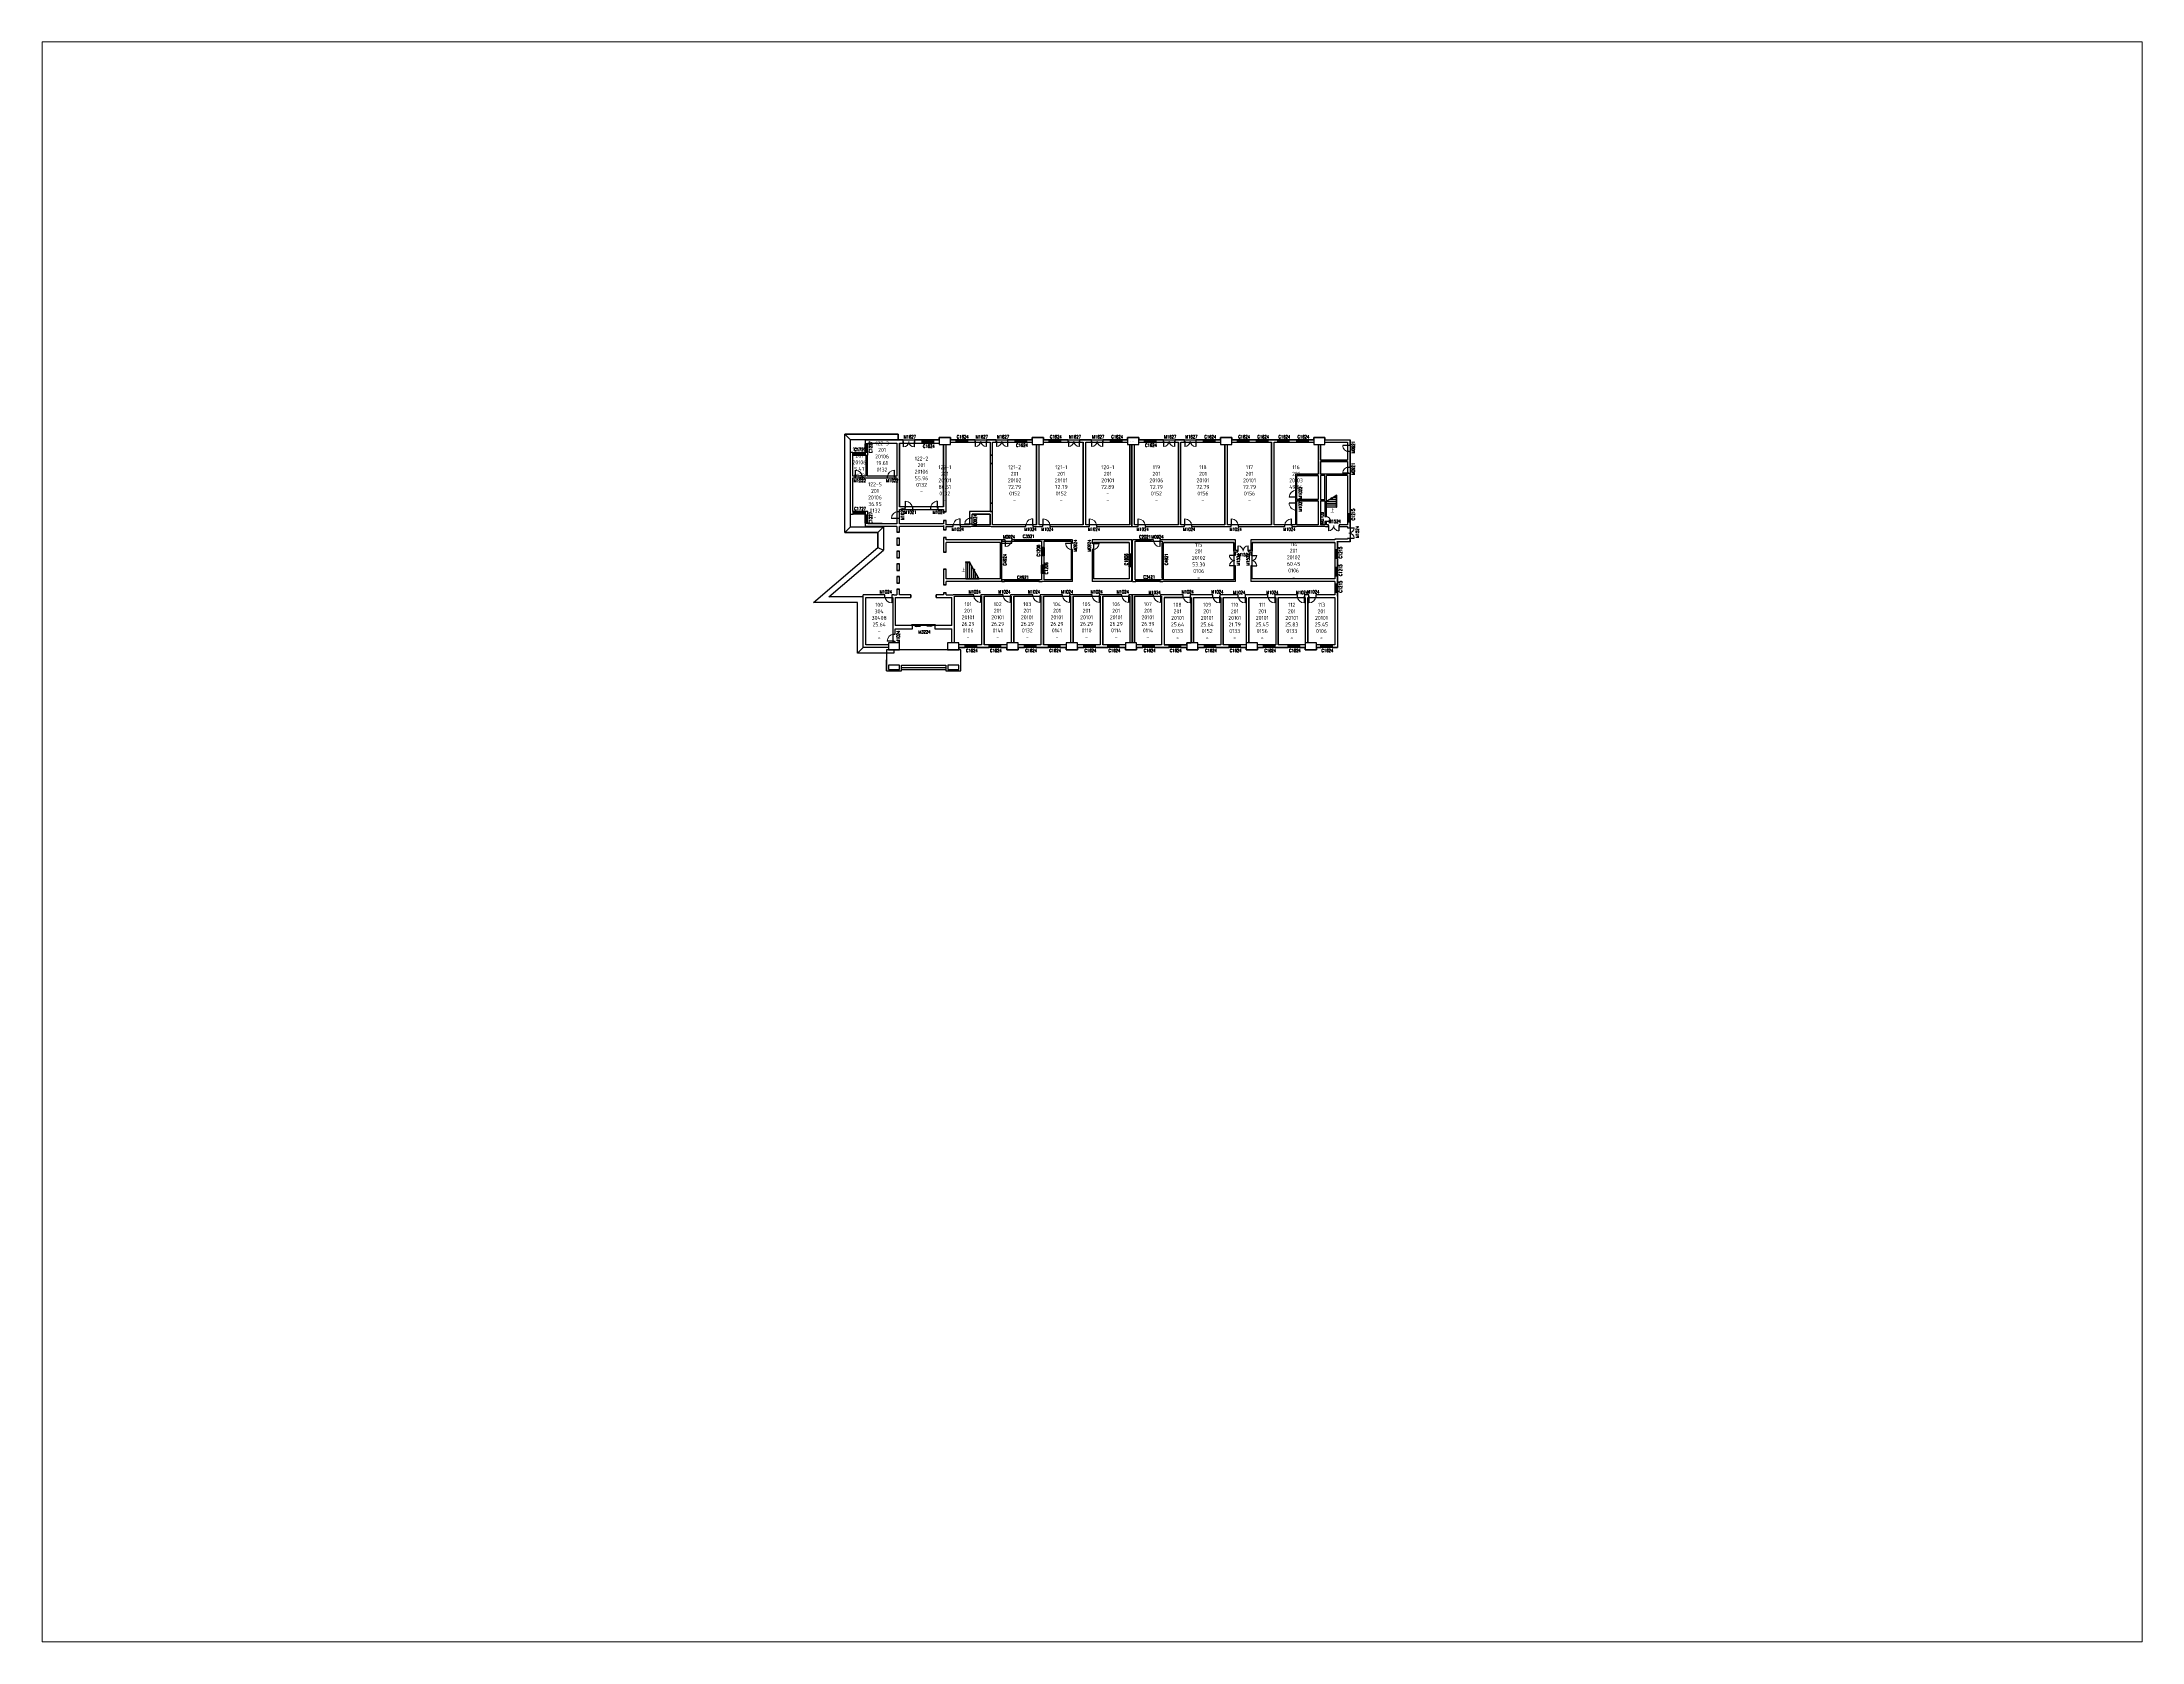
# Paper-space layout 'Layout1' of a CAD drawing. Extents: x 1.05 to 9.45, y 0.8 to 7.2.
# The model-space entities are those that its viewports show. They can reach past a viewport. Long polylines and large blocks are cut down to what shows.
import ezdxf

# ---------------------------------------------------------------- set-up
doc = ezdxf.new("R2010")
doc.units = 0
doc.header["$LTSCALE"] = 1000
doc.header["$MEASUREMENT"] = 0
doc.linetypes.add('DASH', pattern=[0.35, 0.25, -0.1])
for name, color, linetype in [('body', 30, 'Continuous'), ('GROS', 6, 'Continuous'), ('RM', 4, 'Continuous'), ('RM$', 5, 'Continuous'), ('RM$TXT', 5, 'Continuous')]:
    doc.layers.add(name, color=color, linetype=linetype)
doc.styles.add('_TCH_DIM', font='SIMPLEX', dxfattribs={"bigfont": 'GBCBIG'})
doc.styles.add('_TCH_WINDOW', font='SIMPLEX', dxfattribs={"bigfont": 'GBCBIG'})
doc.styles.get("Standard").update_dxf_attribs({"font": 'gbenor.shx', "bigfont": 'gbcbig.shx'})

# ---------------------------------------------------------------- blocks, each defined once
blk = doc.blocks.new('_FZHK')
blk.add_lwpolyline([(-0.5, -0.5), (0.5, -0.5), (0.5, 0.5), (-0.5, 0.5)], close=True)
blk = doc.blocks.new('$DorLib2D$00000003')
blk.add_line((0.47, 0), (0.47, 0.97))
at = {"lineweight": 13}
blk.add_arc((0.47, 0), 0.97, 90, 180, dxfattribs=at)
blk = doc.blocks.new('$TCHSYS$WIN2D')
for p, q in [((-0.5, 0.5), (0.5, 0.5)), ((-0.5, 0.5), (-0.5, -0.5)), ((0.5, 0.167), (-0.5, 0.167)), ((0.5, 0.5), (0.5, -0.5)), ((0.5, -0.167), (-0.5, -0.167)), ((-0.5, -0.5), (0.5, -0.5))]:
    blk.add_line(p, q)
blk = doc.blocks.new('$DorLib2D$00000130')
at = {"color": 0, "linetype": 'Continuous'}
for p, q in [((-0.533, 0.66), (-0.533, 0.513)), ((0, 0.66), (-0.533, 0.66)), ((0, 0.513), (-0.533, 0.513)), ((-0.385, 0.269), (-0.14, 0.269)), ((-0.385, 0.269), (-0.3, 0.214)), ((-0.3, 0.214), (-0.3, 0.269)), ((0, 0.513), (0, 0.66)), ((0.533, 0.66), (0, 0.66)), ((0.533, 0.513), (0, 0.513)), ((0.385, 0.269), (0.14, 0.269)), ((0.3, 0.214), (0.3, 0.269)), ((0.385, 0.269), (0.3, 0.214)), ((0.533, 0.66), (0.533, 0.513))]:
    blk.add_line(p, q, dxfattribs=at)
blk = doc.blocks.new('$DorLib2D$00000004')
for p, q in [((-0.485, 0), (-0.485, 0.485)), ((0.485, 0), (0.485, 0.485))]:
    blk.add_line(p, q)
at = {"lineweight": 13}
for centre, start, end in [((-0.485, 0), 0, 90), ((0.485, 0), 90, 180)]:
    blk.add_arc(centre, 0.485, start, end, dxfattribs=at)

msp = doc.modelspace()

# ---------------------------------------------------------------- linework, layer by layer
at = {"layer": 'body'}
for p, q in [((5615, 30010), (6415, 29210)), ((6415, 16840), (5615, 16040)), ((10315, 16040), (11115, 16840)), ((10315, 13940), (11115, 13571)), ((8215, -260), (7415, -1050)), ((11536, -3568), (11536, -1998)), ((13664, -2775), (19936, -2775)), ((13664, -3075), (19936, -3075)), ((13664, -3375), (19936, -3375))]:
    msp.add_line(p, q, dxfattribs=at)
at = {"layer": 'body', "color": 30}
for p, q in [((13200, 30010), (5615, 30010)), ((5615, 16040), (5615, 30010)), ((13200, 29210), (13200, 30010)), ((13200, 29210), (6415, 29210)), ((6415, 16840), (6415, 29210)), ((6786, 27410), (6415, 27410)), ((6415, 23925), (6415, 27410)), ((6785, 27040), (6786, 27040)), ((6785, 24025), (6785, 27040)), ((6786, 27040), (6786, 27410)), ((8515, 27410), (8487, 27410)), ((8487, 27410), (8487, 27040)), ((8487, 27040), (8515, 27040)), ((8515, 29210), (13200, 29210)), ((8515, 29210), (8515, 28616)), ((8515, 28616), (8885, 28616)), ((8885, 27415), (8515, 27415)), ((8515, 27415), (8515, 27410)), ((8885, 27410), (8515, 27410)), ((8515, 27410), (8515, 27040)), ((8515, 27040), (8885, 27040)), ((8600, 27040), (8600, 24025)), ((8800, 27040), (8800, 24025)), ((8885, 28710), (13015, 28710)), ((8885, 28616), (8885, 28710)), ((8885, 27410), (8885, 27415)), ((8885, 27040), (8885, 27410)), ((13015, 28710), (13015, 24025)), ((13900, 29210), (13200, 29210)), ((13385, 28710), (13900, 28710)), ((13385, 28710), (13385, 23925)), ((13900, 28710), (13900, 29210)), ((16600, 29210), (15500, 29210)), ((15500, 29210), (15500, 28710)), ((15500, 28710), (16600, 28710)), ((16600, 28710), (16600, 29210)), ((19000, 29210), (18200, 29210)), ((18200, 29210), (18200, 28710)), ((18200, 28710), (19000, 28710)), ((20600, 29525), (19000, 29525)), ((19000, 29525), (19000, 28525)), ((19000, 28525), (20600, 28525)), ((19615, 19710), (19615, 28525)), ((19985, 19525), (19985, 28525)), ((20600, 28525), (20600, 29525)), ((21400, 29210), (20600, 29210)), ((20600, 28840), (21400, 28840)), ((21400, 28840), (21400, 29210)), ((24100, 29210), (23000, 29210)), ((23000, 29210), (23000, 28840)), ((23000, 28840), (24100, 28840)), ((24100, 28840), (24100, 29210)), ((26400, 29210), (25700, 29210)), ((25700, 29210), (25700, 28840)), ((25700, 28840), (26215, 28840)), ((26215, 28840), (26215, 27025)), ((26215, 27025), (26585, 27025)), ((27100, 29210), (26400, 29210)), ((26585, 28840), (27100, 28840)), ((26585, 27025), (26585, 28840)), ((27100, 28840), (27100, 29210)), ((29800, 29210), (28700, 29210)), ((28700, 29210), (28700, 28840)), ((28700, 28840), (29800, 28840)), ((29800, 28840), (29800, 29210)), ((32200, 29210), (31400, 29210)), ((31400, 29210), (31400, 28840)), ((31400, 28840), (32200, 28840)), ((33800, 29525), (32200, 29525)), ((32200, 29525), (32200, 28525)), ((32200, 28525), (33800, 28525)), ((32815, 17125), (32815, 28525)), ((33185, 17125), (33185, 28525)), ((33800, 28525), (33800, 29525)), ((34600, 29210), (33800, 29210)), ((33800, 28840), (34600, 28840)), ((34600, 28840), (34600, 29210)), ((37300, 29210), (36200, 29210)), ((36200, 29210), (36200, 28840)), ((36200, 28840), (37300, 28840)), ((37300, 28840), (37300, 29210)), ((39600, 29210), (38900, 29210)), ((38900, 29210), (38900, 28840)), ((38900, 28840), (39415, 28840)), ((39415, 17125), (39415, 28840)), ((40600, 29210), (39600, 29210)), ((39785, 28840), (40600, 28840)), ((39785, 17125), (39785, 28840)), ((40600, 28840), (40600, 29210)), ((43300, 29210), (42200, 29210)), ((42200, 29210), (42200, 28840)), ((42200, 28840), (43300, 28840)), ((43300, 28840), (43300, 29210)), ((45700, 29210), (44900, 29210)), ((44900, 29210), (44900, 28840)), ((44900, 28840), (45700, 28840)), ((47300, 29525), (45700, 29525)), ((45700, 29525), (45700, 28525)), ((45700, 28525), (47300, 28525)), ((46015, 17125), (46015, 28525)), ((46200, 29025), (46200, 29025)), ((46315, 16925), (46315, 28525)), ((46350, 29025), (46350, 29025)), ((46385, 16925), (46385, 28525)), ((46500, 29025), (46500, 29025)), ((46685, 17125), (46685, 28525)), ((47300, 28525), (47300, 29525)), ((48100, 29210), (47300, 29210)), ((47300, 28840), (48100, 28840)), ((48100, 28840), (48100, 29210)), ((50800, 29210), (49700, 29210)), ((49700, 29210), (49700, 28840)), ((49700, 28840), (50800, 28840)), ((50800, 28840), (50800, 29210)), ((53100, 29210), (52400, 29210)), ((52400, 29210), (52400, 28840)), ((52400, 28840), (52915, 28840)), ((52915, 17125), (52915, 28840)), ((53800, 29210), (53100, 29210)), ((53285, 28840), (53800, 28840)), ((53285, 17125), (53285, 28840)), ((53800, 28840), (53800, 29210)), ((56500, 29210), (55400, 29210)), ((55400, 29210), (55400, 28840)), ((55400, 28840), (56500, 28840)), ((56500, 28840), (56500, 29210)), ((58900, 29210), (58100, 29210)), ((58100, 29210), (58100, 28840)), ((58100, 28840), (58900, 28840)), ((60500, 29525), (58900, 29525)), ((58900, 29525), (58900, 28525)), ((58900, 28525), (60500, 28525)), ((59515, 17125), (59515, 28525)), ((59885, 17125), (59885, 28525)), ((60500, 28525), (60500, 29525)), ((61300, 29210), (60500, 29210)), ((60500, 28840), (61300, 28840)), ((61300, 28840), (61300, 29210)), ((64000, 29210), (62900, 29210)), ((62900, 29210), (62900, 28840)), ((62900, 28840), (64000, 28840)), ((64000, 28840), (64000, 29210)), ((66300, 29210), (65600, 29210)), ((65600, 29210), (65600, 28840)), ((65600, 28840), (66115, 28840)), ((66115, 17125), (66115, 28840)), ((67000, 29210), (66300, 29210)), ((66485, 28840), (67000, 28840)), ((66485, 17125), (66485, 28840)), ((67000, 28840), (67000, 29210)), ((69700, 29210), (68600, 29210)), ((68600, 29210), (68600, 28840)), ((68600, 28840), (69700, 28840)), ((69700, 28840), (69700, 29210)), ((72100, 29210), (71300, 29210)), ((71300, 29210), (71300, 28840)), ((71300, 28840), (72100, 28840)), ((73700, 29525), (72100, 29525)), ((72100, 29525), (72100, 28525)), ((72100, 28525), (73700, 28525)), ((72715, 28525), (72715, 26225)), ((73085, 28525), (73085, 26325)), ((73700, 28525), (73700, 29525)), ((73700, 29210), (77285, 29210)), ((73700, 28840), (76915, 28840)), ((76915, 28840), (76915, 28425)), ((76915, 28425), (77285, 28425)), ((77285, 27525), (76915, 27525)), ((76915, 27525), (76915, 26325)), ((77285, 28425), (77285, 29210)), ((77285, 26225), (77285, 27525)), ((6415, 18640), (6415, 23925)), ((7100, 24025), (6785, 24025)), ((6785, 19010), (6785, 23825)), ((6785, 23825), (7100, 23825)), ((7100, 23825), (7100, 24025)), ((8600, 24025), (8100, 24025)), ((8100, 24025), (8100, 23825)), ((8100, 23825), (8700, 23825)), ((8700, 23825), (11700, 23825)), ((11700, 24025), (8800, 24025)), ((11700, 23825), (11700, 24025)), ((13015, 24025), (12700, 24025)), ((12700, 24025), (12700, 23825)), ((12700, 23825), (13015, 23825)), ((13015, 23825), (13015, 19525)), ((13385, 23925), (13385, 19710)), ((26585, 25825), (26215, 25825)), ((26215, 25825), (26215, 20210)), ((26585, 20210), (26585, 25825)), ((69500, 24325), (69500, 22025)), ((72715, 24325), (69500, 24325)), ((69700, 22025), (69700, 24125)), ((72715, 24125), (69700, 24125)), ((72715, 26225), (72715, 24325)), ((72715, 24125), (72715, 20725)), ((76915, 26325), (73085, 26325)), ((73085, 26125), (73085, 24325)), ((76915, 26125), (73085, 26125)), ((73800, 24325), (73085, 24325)), ((73085, 24125), (73085, 20725)), ((73700, 24125), (73085, 24125)), ((73700, 20725), (73700, 24125)), ((76915, 24325), (73800, 24325)), ((76915, 24125), (73900, 24125)), ((73900, 20625), (73900, 24125)), ((76915, 26125), (76915, 25325)), ((76915, 25325), (77285, 25325)), ((77285, 24425), (76915, 24425)), ((76915, 24425), (76915, 24325)), ((76915, 24125), (76915, 18725)), ((77285, 25325), (77285, 26225)), ((77285, 24225), (77285, 24425)), ((77285, 18725), (77285, 24225)), ((69500, 22025), (69700, 22025)), ((69700, 21025), (69500, 21025)), ((69500, 21025), (69500, 20625)), ((69700, 20725), (69700, 21025)), ((74572, 20865), (73900, 20477)), ((74745, 20815), (74539, 20987)), ((74539, 20987), (74572, 20865)), ((75400, 21343), (74711, 20945)), ((74711, 20945), (74745, 20815)), ((74884, 21045), (75340, 21045)), ((75340, 19665), (75340, 21308)), ((75400, 19695), (75400, 21343)), ((75400, 19665), (75400, 21343)), ((6415, 18640), (6795, 18640)), ((6795, 19010), (6785, 19010)), ((6795, 18640), (6795, 19010)), ((8885, 19010), (8495, 19010)), ((8495, 19010), (8495, 18640)), ((8495, 18640), (8515, 18640)), ((8515, 18640), (8515, 18558)), ((8515, 18558), (8885, 18558)), ((8885, 18558), (8885, 19010)), ((13015, 19525), (13015, 19025)), ((13015, 19025), (13385, 19025)), ((13385, 18025), (13015, 18025)), ((13015, 18025), (13015, 17295)), ((14200, 19710), (13385, 19710)), ((13385, 19340), (14200, 19340)), ((13385, 19025), (13385, 19340)), ((13385, 17295), (13385, 18025)), ((14200, 19340), (14200, 19710)), ((17800, 19710), (15200, 19710)), ((15200, 19710), (15200, 19340)), ((15200, 19340), (17800, 19340)), ((17800, 19340), (17800, 19710)), ((19615, 19710), (18800, 19710)), ((18800, 19710), (18800, 19340)), ((18800, 19340), (19615, 19340)), ((19615, 19340), (19615, 18975)), ((19615, 18975), (19985, 18975)), ((19985, 18975), (19985, 19525)), ((23315, 19010), (23315, 18125)), ((26215, 19010), (23315, 19010)), ((23315, 18125), (23685, 18125)), ((23685, 18125), (23685, 18640)), ((26215, 18640), (23685, 18640)), ((26215, 20210), (26585, 20210)), ((26585, 19010), (26215, 19010)), ((26215, 17125), (26215, 18640)), ((26585, 18825), (26585, 19010)), ((26585, 17125), (26585, 18825)), ((69500, 20625), (69500, 20225)), ((69500, 20225), (69700, 20225)), ((69700, 19225), (69500, 19225)), ((69500, 19225), (69500, 17125)), ((69700, 20725), (72715, 20725)), ((69700, 20225), (69700, 20525)), ((69700, 20525), (72715, 20525)), ((69700, 17125), (69700, 19225)), ((72715, 20525), (72715, 17125)), ((73085, 20725), (73700, 20725)), ((73085, 20525), (73085, 17125)), ((73085, 20525), (73700, 20525)), ((73700, 20525), (73700, 18325)), ((73700, 18325), (73900, 18325)), ((73900, 18325), (73900, 20625)), ((73900, 19695), (73900, 20477)), ((73900, 20235), (75340, 20235)), ((73900, 19965), (75340, 19965)), ((73900, 19695), (75340, 19695)), ((73949, 20505), (75340, 20505)), ((74416, 20775), (75340, 20775)), ((75340, 19665), (75400, 19665)), ((76915, 18725), (77285, 18725)), ((5615, 16040), (10315, 16040)), ((6415, 16840), (11115, 16840)), ((8885, 17358), (8515, 17358)), ((8515, 17358), (8515, 16925)), ((13015, 16925), (8515, 16925)), ((8885, 17295), (8885, 17358)), ((13015, 17295), (8885, 17295)), ((10315, 16040), (10315, 13940)), ((11115, 16840), (11115, 13571)), ((13015, 16925), (13015, 16080)), ((13015, 16080), (13385, 16080)), ((13015, 15230), (13015, 14280)), ((13385, 15230), (13015, 15230)), ((19615, 17295), (13385, 17295)), ((19615, 16925), (13385, 16925)), ((13385, 16080), (13385, 16925)), ((13385, 14280), (13385, 15230)), ((19985, 17775), (19615, 17775)), ((19615, 17775), (19615, 17295)), ((19615, 17025), (19615, 16925)), ((19615, 17025), (19615, 16425)), ((19615, 16425), (19985, 16425)), ((19985, 15325), (19615, 15325)), ((19615, 15325), (19615, 14840)), ((19985, 17110), (19985, 17775)), ((19985, 17125), (19985, 17110)), ((21000, 17125), (19985, 17125)), ((19985, 16925), (21000, 16925)), ((19985, 16425), (19985, 16925)), ((19985, 15025), (19985, 15325)), ((27900, 15025), (19985, 15025)), ((21000, 16925), (21000, 17125)), ((23315, 17125), (22000, 17125)), ((22000, 17125), (22000, 16925)), ((22000, 16925), (23500, 16925)), ((23685, 17225), (23315, 17225)), ((23315, 17225), (23315, 17125)), ((26400, 16925), (23500, 16925)), ((23685, 17125), (23685, 17225)), ((26215, 17125), (23685, 17125)), ((26400, 16925), (31300, 16925)), ((31300, 17125), (26585, 17125)), ((27900, 14525), (27900, 15025)), ((28350, 15025), (27900, 15025)), ((27900, 15025), (27900, 14825)), ((28350, 14825), (28350, 15025)), ((29750, 15025), (29250, 15025)), ((29250, 15025), (29250, 14825)), ((29750, 14825), (29750, 15025)), ((31300, 16925), (31300, 17125)), ((32815, 17125), (32300, 17125)), ((32300, 17125), (32300, 16925)), ((32300, 16925), (33000, 16925)), ((33000, 16925), (33700, 16925)), ((33700, 17125), (33185, 17125)), ((33600, 15025), (33250, 15025)), ((33250, 15025), (33250, 14825)), ((37900, 15025), (33600, 15025)), ((33700, 16925), (33700, 17125)), ((39415, 17125), (34700, 17125)), ((34700, 17125), (34700, 16925)), ((34700, 16925), (39600, 16925)), ((37900, 14525), (37900, 15025)), ((39600, 16925), (40300, 16925)), ((40300, 17125), (39785, 17125)), ((40300, 16925), (40300, 17125)), ((40700, 15025), (40700, 14525)), ((46300, 15025), (40700, 15025)), ((46015, 17125), (41300, 17125)), ((41300, 17125), (41300, 16925)), ((41300, 16925), (46385, 16925)), ((46300, 12975), (46300, 15025)), ((46315, 16925), (47200, 16925)), ((46400, 9125), (46400, 15025)), ((47000, 15025), (46400, 15025)), ((47200, 17125), (46685, 17125)), ((47000, 14825), (47000, 15025)), ((47200, 16925), (47200, 17125)), ((52915, 17125), (48200, 17125)), ((48200, 17125), (48200, 16925)), ((48200, 16925), (53100, 16925)), ((49400, 15025), (49000, 15025)), ((49000, 15025), (49000, 14825)), ((49400, 14825), (49400, 15025)), ((50700, 15025), (50300, 15025)), ((50300, 15025), (50300, 14825)), ((61000, 15025), (50700, 15025)), ((53100, 16925), (53800, 16925)), ((53800, 17125), (53285, 17125)), ((53800, 16925), (53800, 17125)), ((59515, 17125), (54800, 17125)), ((54800, 17125), (54800, 16925)), ((54800, 16925), (59700, 16925)), ((59700, 16925), (60400, 16925)), ((60400, 17125), (59885, 17125)), ((60400, 16925), (60400, 17125)), ((61000, 13525), (61000, 15025)), ((66115, 17125), (61400, 17125)), ((61400, 17125), (61400, 16925)), ((61400, 16925), (66300, 16925)), ((75115, 15025), (63200, 15025)), ((63200, 15025), (63200, 13525)), ((66300, 16925), (68000, 16925)), ((68000, 17125), (66485, 17125)), ((68000, 16925), (68000, 17125)), ((69500, 17125), (69000, 17125)), ((69000, 17125), (69000, 16925)), ((69000, 16925), (69600, 16925)), ((72900, 16925), (69600, 16925)), ((72715, 17125), (69700, 17125)), ((73800, 16925), (72900, 16925)), ((73700, 17125), (73085, 17125)), ((73900, 17625), (73700, 17625)), ((73700, 17625), (73700, 17125)), ((73800, 16925), (74200, 16925)), ((73900, 17125), (73900, 17625)), ((74200, 17125), (73900, 17125)), ((74200, 16925), (74200, 17125)), ((76915, 15110), (75115, 15110)), ((75115, 15110), (75115, 15025)), ((76915, 17125), (75700, 17125)), ((75700, 17125), (75700, 16925)), ((75700, 16925), (76915, 16925)), ((77285, 17525), (76915, 17525)), ((76915, 17525), (76915, 17125)), ((76915, 16925), (76915, 16725)), ((76915, 16725), (77285, 16725)), ((77285, 15225), (76915, 15225)), ((76915, 15225), (76915, 15110)), ((77285, 17025), (77285, 17525)), ((77285, 16725), (77285, 17025)), ((77285, 14740), (77285, 15225)), ((1178, 6140), (10315, 13940)), ((3347, 6940), (11115, 13571)), ((13015, 14280), (13385, 14280)), ((13015, 13430), (13015, 12480)), ((13385, 13430), (13015, 13430)), ((13015, 12480), (13385, 12480)), ((13385, 12480), (13385, 13430)), ((19615, 14840), (19615, 13275)), ((19615, 13275), (19985, 13275)), ((19985, 13275), (19985, 14655)), ((27700, 14655), (19985, 14655)), ((27700, 14655), (27700, 14525)), ((27700, 14525), (27900, 14525)), ((27900, 14825), (28350, 14825)), ((27900, 14525), (27900, 14825)), ((27900, 14825), (29300, 14825)), ((27900, 14525), (29300, 14525)), ((29250, 14825), (29750, 14825)), ((29300, 14525), (29300, 14825)), ((33250, 14825), (33500, 14825)), ((33500, 14825), (33500, 13925)), ((33500, 13925), (33870, 13925)), ((33870, 12725), (33500, 12725)), ((33500, 12725), (33500, 11425)), ((33870, 13925), (33870, 14825)), ((37700, 14825), (33870, 14825)), ((33870, 11425), (33870, 12725)), ((37700, 14825), (37700, 14525)), ((37700, 14525), (37900, 14525)), ((37900, 13625), (37700, 13625)), ((37700, 13625), (37700, 9325)), ((37900, 9125), (37900, 13625)), ((40700, 14525), (40900, 14525)), ((40900, 13625), (40700, 13625)), ((40700, 13625), (40700, 9125)), ((40900, 14525), (40900, 14655)), ((45930, 14655), (40900, 14655)), ((40900, 9495), (40900, 13625)), ((45930, 14655), (45930, 12975)), ((45930, 12975), (46300, 12975)), ((46770, 9325), (46770, 14825)), ((46770, 14825), (47000, 14825)), ((49000, 14825), (49400, 14825)), ((50300, 14825), (50600, 14825)), ((50600, 14825), (50600, 14525)), ((50600, 14525), (50800, 14525)), ((50800, 14525), (50800, 14655)), ((60800, 14655), (50800, 14655)), ((60800, 13425), (60800, 14655)), ((60800, 13425), (60800, 12825)), ((60800, 12825), (61000, 12825)), ((61350, 13525), (61000, 13525)), ((61000, 13325), (61350, 13325)), ((61000, 12825), (61000, 13325)), ((61350, 13325), (61350, 13525)), ((63200, 13525), (62850, 13525)), ((62850, 13525), (62850, 13325)), ((62850, 13325), (63200, 13325)), ((63200, 13325), (63200, 12825)), ((63200, 12825), (63400, 12825)), ((75115, 14655), (63400, 14655)), ((63400, 14655), (63400, 13425)), ((63400, 12825), (63400, 13425)), ((75115, 14655), (75115, 13625)), ((75115, 13625), (75485, 13625)), ((75115, 12425), (75115, 11125)), ((75485, 12425), (75115, 12425)), ((75485, 14740), (75485, 14840)), ((75485, 13625), (75485, 14840)), ((77285, 14740), (75485, 14740)), ((75485, 11125), (75485, 12425)), ((13015, 11630), (13015, 10680)), ((13385, 11630), (13015, 11630)), ((13015, 10680), (13385, 10680)), ((13015, 9830), (13015, 8880)), ((13385, 9830), (13015, 9830)), ((13385, 10680), (13385, 11630)), ((13385, 8880), (13385, 9830)), ((19985, 10875), (19615, 10875)), ((19615, 10875), (19615, 9325)), ((19615, 9325), (19615, 8625)), ((19985, 9495), (19985, 10875)), ((27700, 9495), (19985, 9495)), ((19985, 8625), (19985, 9125)), ((27900, 9125), (19985, 9125)), ((22740, 11875), (23298, 11875)), ((22740, 11875), (22740, 11815)), ((22740, 11815), (23333, 11815)), ((22770, 11875), (23298, 11875)), ((22770, 11815), (22770, 9495)), ((22770, 9495), (24672, 9495)), ((23040, 11815), (23040, 9495)), ((23940, 10763), (23298, 11875)), ((23310, 11815), (23310, 9495)), ((23580, 11386), (23580, 9495)), ((23850, 10919), (23850, 9495)), ((23890, 10590), (24062, 10796)), ((24020, 10624), (23890, 10590)), ((24062, 10796), (23940, 10763)), ((24672, 9495), (24020, 10624)), ((24120, 10451), (24120, 9495)), ((24390, 9984), (24390, 9495)), ((24660, 9516), (24660, 9495)), ((27900, 9625), (27700, 9625)), ((27700, 9625), (27700, 9495)), ((27900, 9125), (27900, 9625)), ((28250, 9325), (27900, 9325)), ((27900, 9325), (27900, 9125)), ((27900, 9125), (28250, 9125)), ((28250, 9125), (28250, 9325)), ((33500, 9325), (33150, 9325)), ((33150, 9325), (33150, 9125)), ((33150, 9125), (33600, 9125)), ((33500, 11425), (33870, 11425)), ((33870, 10225), (33500, 10225)), ((33500, 10225), (33500, 9325)), ((37900, 9125), (33600, 9125)), ((33870, 9325), (33870, 10225)), ((37700, 9325), (33870, 9325)), ((46300, 9125), (40700, 9125)), ((45930, 9495), (40900, 9495)), ((46300, 11175), (45930, 11175)), ((45930, 11175), (45930, 9495)), ((46300, 9125), (46300, 11175)), ((46400, 9125), (46900, 9125)), ((46900, 9325), (46770, 9325)), ((46900, 9125), (46900, 9325)), ((50600, 9325), (50300, 9325)), ((50300, 9325), (50300, 9125)), ((50300, 9125), (50700, 9125)), ((50800, 9625), (50600, 9625)), ((50600, 9625), (50600, 9325)), ((61000, 9125), (50700, 9125)), ((50800, 9325), (50800, 9625)), ((60800, 9325), (50800, 9325)), ((61000, 11325), (60800, 11325)), ((60800, 11325), (60800, 9325)), ((61000, 9125), (61000, 11325)), ((63400, 11325), (63200, 11325)), ((63200, 11325), (63200, 9125)), ((75115, 9125), (63200, 9125)), ((63400, 9495), (63400, 11325)), ((75115, 9495), (63400, 9495)), ((75115, 11125), (75485, 11125)), ((75485, 9925), (75115, 9925)), ((75115, 9925), (75115, 9495)), ((75115, 9125), (75115, 8775)), ((75485, 9310), (75485, 9925)), ((75485, 8775), (75485, 9310)), ((7415, 6140), (1178, 6140)), ((8215, 6940), (3347, 6940)), ((7415, -1050), (7415, 6140)), ((8215, -260), (8215, 7225)), ((11300, 7225), (8215, 7225)), ((8215, -260), (8215, 6940)), ((8585, 110), (8585, 6855)), ((8585, 6855), (11300, 6855)), ((11300, 6855), (11300, 7225)), ((12600, 7225), (12300, 7225)), ((12300, 7225), (12300, 6855)), ((12300, 6855), (12415, 6855)), ((12415, 6855), (12415, 2625)), ((12600, 7225), (13015, 7225)), ((12785, 6855), (12785, 2875)), ((12785, 6855), (13200, 6855)), ((13015, 8880), (13385, 8880)), ((13385, 8030), (13015, 8030)), ((13015, 8030), (13015, 7225)), ((13200, 6855), (15000, 6855)), ((13385, 7225), (13385, 8030)), ((15000, 7225), (13385, 7225)), ((15000, 6855), (15000, 7225)), ((19615, 7225), (18600, 7225)), ((18600, 7225), (18600, 6855)), ((18600, 6855), (19800, 6855)), ((19615, 8625), (19985, 8625)), ((19985, 7525), (19615, 7525)), ((19615, 7525), (19615, 7225)), ((19800, 6855), (20815, 6855)), ((19985, 7225), (19985, 7525)), ((19985, 7225), (21000, 7225)), ((20815, 2875), (20815, 6855)), ((23900, 7225), (21000, 7225)), ((21185, 7025), (23900, 7025)), ((21185, 2625), (21185, 7025)), ((23900, 7025), (23900, 7225)), ((25200, 7225), (24900, 7225)), ((24900, 7225), (24900, 7025)), ((24900, 7025), (25015, 7025)), ((25015, 7025), (25015, 110)), ((28100, 7225), (25200, 7225)), ((25385, 7025), (28100, 7025)), ((25385, 7025), (25385, 110)), ((28100, 7025), (28100, 7225)), ((29400, 7225), (29100, 7225)), ((29100, 7225), (29100, 7025)), ((29100, 7025), (29215, 7025)), ((29215, 7025), (29215, 425)), ((32300, 7225), (29400, 7225)), ((29585, 7025), (32300, 7025)), ((29585, 7025), (29585, 425)), ((32300, 7025), (32300, 7225)), ((33600, 7225), (33300, 7225)), ((33300, 7225), (33300, 7025)), ((33300, 7025), (33415, 7025)), ((33415, 7025), (33415, 110)), ((36500, 7225), (33600, 7225)), ((33785, 7025), (36500, 7025)), ((33785, 7025), (33785, 110)), ((36500, 7025), (36500, 7225)), ((37800, 7225), (37500, 7225)), ((37500, 7225), (37500, 7025)), ((37500, 7025), (37615, 7025)), ((37615, 7025), (37615, 425)), ((40700, 7225), (37800, 7225)), ((37985, 7025), (40700, 7025)), ((37985, 7025), (37985, 425)), ((40700, 7025), (40700, 7225)), ((42000, 7225), (41700, 7225)), ((41700, 7225), (41700, 7025)), ((41700, 7025), (41815, 7025)), ((41815, 7025), (41815, 110)), ((44900, 7225), (42000, 7225)), ((42185, 7025), (44900, 7025)), ((42185, 7025), (42185, 110)), ((44900, 7025), (44900, 7225)), ((46385, 7225), (45900, 7225)), ((45900, 7225), (45900, 7025)), ((45900, 7025), (46015, 7025)), ((46015, 7025), (46015, 425)), ((49400, 7225), (46315, 7225)), ((46315, 7225), (46315, 425)), ((46385, 7225), (46385, 425)), ((46685, 7025), (49400, 7025)), ((46685, 7025), (46685, 425)), ((49400, 7025), (49400, 7225)), ((50885, 7225), (50400, 7225)), ((50400, 7225), (50400, 7025)), ((50400, 7025), (50515, 7025)), ((50515, 7025), (50515, 7040)), ((50515, 7040), (50515, 110)), ((53600, 7225), (50885, 7225)), ((50885, 7225), (50885, 7225)), ((50885, 6855), (53600, 6855)), ((50885, 6855), (50885, 110)), ((53600, 6855), (53600, 7225)), ((54900, 7225), (54600, 7225)), ((54600, 7225), (54600, 6855)), ((54600, 6855), (54715, 6855)), ((54715, 6855), (54715, 425)), ((57800, 7225), (54900, 7225)), ((55085, 6855), (57800, 6855)), ((55085, 6855), (55085, 425)), ((57800, 6855), (57800, 7225)), ((59100, 7225), (58800, 7225)), ((58800, 7225), (58800, 6855)), ((58800, 6855), (58915, 6855)), ((58915, 6855), (58915, 110)), ((61400, 7225), (59100, 7225)), ((59285, 6855), (61400, 6855)), ((59285, 6855), (59285, 110)), ((61400, 6855), (61400, 7225)), ((62700, 7225), (62400, 7225)), ((62400, 7225), (62400, 6855)), ((62400, 6855), (62515, 6855)), ((62515, 6855), (62515, 425)), ((65600, 7225), (62700, 7225)), ((62885, 6855), (65600, 6855)), ((62885, 6855), (62885, 425)), ((65600, 6855), (65600, 7225)), ((66900, 7225), (66600, 7225)), ((66600, 7225), (66600, 6855)), ((66600, 6855), (66715, 6855)), ((66715, 6855), (66715, 110)), ((69800, 7225), (66900, 7225)), ((67085, 6855), (69800, 6855)), ((67085, 6855), (67085, 110)), ((69800, 6855), (69800, 7225)), ((71100, 7225), (70800, 7225)), ((70800, 7225), (70800, 6855)), ((70800, 6855), (70915, 6855)), ((70915, 6855), (70915, 425)), ((71400, 7225), (71100, 7225)), ((71285, 6855), (71400, 6855)), ((71285, 6855), (71285, 425)), ((71400, 6855), (71400, 7225)), ((75115, 7225), (72400, 7225)), ((72400, 7225), (72400, 6855)), ((72400, 6855), (75115, 6855)), ((75115, 8775), (75485, 8775)), ((75485, 7575), (75115, 7575)), ((75115, 7575), (75115, 7225)), ((75115, 6855), (75115, 110)), ((75485, 7040), (75485, 7575)), ((75485, 7040), (75485, -260)), ((11800, 110), (8585, 110)), ((13400, 425), (11800, 425)), ((11800, 425), (11800, -575)), ((12415, 2625), (12415, 1625)), ((12415, 1625), (12785, 1625)), ((12785, 625), (12415, 625)), ((12415, 625), (12415, 425)), ((15200, 2875), (12785, 2875)), ((12785, 1625), (12785, 2375)), ((12785, 2375), (15200, 2375)), ((12785, 425), (12785, 625)), ((13400, -575), (13400, 425)), ((15200, 2375), (15200, 2875)), ((20815, 2875), (18400, 2875)), ((18400, 2875), (18400, 2375)), ((18400, 2375), (20815, 2375)), ((21800, 425), (20200, 425)), ((20200, 425), (20200, -575)), ((20815, 425), (20815, 2375)), ((21185, 425), (21185, 2625)), ((21800, -575), (21800, 425)), ((22700, 110), (21800, 110)), ((22700, -260), (22700, 110)), ((25015, 110), (24300, 110)), ((24300, 110), (24300, -260)), ((26100, 110), (25385, 110)), ((26100, -260), (26100, 110)), ((28600, 110), (27700, 110)), ((27700, 110), (27700, -260)), ((30200, 425), (28600, 425)), ((28600, 425), (28600, -575)), ((30200, -575), (30200, 425)), ((31100, 110), (30200, 110)), ((31100, -260), (31100, 110)), ((33415, 110), (32700, 110)), ((32700, 110), (32700, -260)), ((34500, 110), (33785, 110)), ((34500, -260), (34500, 110)), ((37000, 110), (36100, 110)), ((36100, 110), (36100, -260)), ((38600, 425), (37000, 425)), ((37000, 425), (37000, -575)), ((38600, -575), (38600, 425)), ((39500, 110), (38600, 110)), ((39500, -260), (39500, 110)), ((41815, 110), (41100, 110)), ((41100, 110), (41100, -260)), ((42900, 110), (42185, 110)), ((42900, -260), (42900, 110)), ((45400, 110), (44500, 110)), ((44500, 110), (44500, -260)), ((47000, 425), (45400, 425)), ((45400, 425), (45400, -575)), ((47000, -575), (47000, 425)), ((47900, 110), (47000, 110)), ((47900, -260), (47900, 110)), ((50515, 110), (49500, 110)), ((49500, 110), (49500, -260)), ((51600, 110), (50885, 110)), ((51600, -260), (51600, 110)), ((54100, 110), (53200, 110)), ((53200, 110), (53200, -260)), ((55700, 425), (54100, 425)), ((54100, 425), (54100, -575)), ((55700, -575), (55700, 425)), ((56600, 110), (55700, 110)), ((56600, -260), (56600, 110)), ((58915, 110), (58200, 110)), ((58200, 110), (58200, -260)), ((60100, 110), (59285, 110)), ((60100, -260), (60100, 110)), ((62515, 110), (61700, 110)), ((61700, 110), (61700, -260)), ((64115, 425), (62515, 425)), ((62515, 425), (62515, -575)), ((64115, -575), (64115, 425)), ((65000, 110), (64115, 110)), ((65000, -260), (65000, 110)), ((66715, 110), (66600, 110)), ((66600, 110), (66600, -260)), ((68500, 110), (67085, 110)), ((68500, -260), (68500, 110)), ((70915, 110), (70100, 110)), ((70100, 110), (70100, -260)), ((72515, 425), (70915, 425)), ((70915, 425), (70915, -575)), ((72515, -575), (72515, 425)), ((73100, 110), (72515, 110)), ((73100, -260), (73100, 110)), ((75115, 110), (74700, 110)), ((74700, 110), (74700, -260)), ((12600, -1050), (7415, -1050)), ((11800, -260), (8215, -260)), ((11800, -260), (8215, -260)), ((11800, -575), (13400, -575)), ((20200, -575), (21800, -575)), ((21800, -260), (22700, -260)), ((24300, -260), (25200, -260)), ((25200, -260), (26100, -260)), ((27700, -260), (28600, -260)), ((28600, -575), (30200, -575)), ((30200, -260), (31100, -260)), ((32700, -260), (33600, -260)), ((33600, -260), (34500, -260)), ((36100, -260), (37000, -260)), ((37000, -575), (38600, -575)), ((38600, -260), (39500, -260)), ((41100, -260), (42000, -260)), ((42000, -260), (42900, -260)), ((44500, -260), (45400, -260)), ((45400, -575), (47000, -575)), ((47000, -260), (47900, -260)), ((49500, -260), (50700, -260)), ((50700, -260), (51600, -260)), ((53200, -260), (54100, -260)), ((54100, -575), (55700, -575)), ((55700, -260), (56600, -260)), ((58200, -260), (59100, -260)), ((59100, -260), (60100, -260)), ((61700, -260), (62515, -260)), ((62515, -575), (64115, -575)), ((64115, -260), (65000, -260)), ((66600, -260), (66900, -260)), ((66900, -260), (68500, -260)), ((70100, -260), (70915, -260)), ((70915, -575), (72515, -575)), ((72515, -260), (73100, -260)), ((74700, -260), (75485, -260))]:
    msp.add_line(p, q, dxfattribs=at)
at = {"layer": 'body', "linetype": 'DASH'}
for p, q in [((26585, 27025), (26215, 27025)), ((26215, 25825), (26585, 25825)), ((26585, 20210), (26215, 20210)), ((26215, 19010), (26585, 19010))]:
    msp.add_line(p, q, dxfattribs=at)
at = {"layer": 'body', "color": 30, "linetype": 'DASH'}
for p, q in [((19985, 18975), (19615, 18975)), ((13385, 16080), (13015, 16080)), ((13015, 15230), (13385, 15230)), ((19615, 17775), (19985, 17775)), ((19985, 16425), (19615, 16425)), ((19615, 15325), (19985, 15325)), ((13385, 14280), (13015, 14280)), ((13015, 13430), (13385, 13430)), ((13385, 12480), (13015, 12480)), ((19985, 13275), (19615, 13275)), ((13015, 11630), (13385, 11630)), ((13385, 10680), (13015, 10680)), ((13015, 9830), (13385, 9830)), ((19615, 10875), (19985, 10875)), ((13385, 8880), (13015, 8880)), ((13015, 8030), (13385, 8030)), ((15000, 7225), (15000, 6855)), ((18600, 6855), (18600, 7225)), ((19985, 8625), (19615, 8625)), ((19615, 7525), (19985, 7525))]:
    msp.add_line(p, q, dxfattribs=at)
at = {"layer": 'body', "color": 30}
for points in [[(74650, 19560, 0, 0, 0), (74650, 20325, 120, 0, 0), (74650, 20775, 0, 0, 0)], [(22635, 10685, 0, 0, 0), (23400, 10685, 120, 0, 0), (23850, 10685, 0, 0, 0)]]:
    msp.add_lwpolyline(points, format="xyseb", dxfattribs=at)
at = {"layer": 'body'}
msp.add_lwpolyline([(11536, -575), (11536, -3568), (13664, -3568), (13664, -2775), (19936, -2775), (19936, -3568), (22064, -3568), (22064, -575)], close=True, dxfattribs=at)
at = {"layer": 'GROS'}
msp.add_lwpolyline([(5615, 30010), (13200, 30010), (13200, 29210), (19000, 29210), (19000, 29525), (20600, 29525), (20600, 29210), (32200, 29210), (32200, 29525), (33800, 29525), (33800, 29210), (45700, 29210), (45700, 29525), (47300, 29525), (47300, 29210), (58900, 29210), (58900, 29525), (60500, 29525), (60500, 29210), (72100, 29210), (72100, 29525), (73700, 29525), (73700, 29210), (77285, 29210), (77285, 14740), (75485, 14740), (75485, -260), (72783, -260), (72515, -260), (72515, -575), (70915, -575), (70915, -260), (64115, -260), (64115, -575), (62515, -575), (62515, -260), (55700, -260), (55700, -575), (54100, -575), (54100, -260), (47000, -260), (47000, -575), (45400, -575), (45400, -260), (38600, -260), (38600, -575), (37000, -575), (37000, -260), (30200, -260), (30200, -575), (28600, -575), (28600, -260), (21800, -260), (21800, -575), (12600, -575), (12600, -1050), (7415, -1050), (7415, 6140), (1178, 6140), (10315, 13940), (10315, 16040), (5615, 16040), (5615, 30010)], dxfattribs=at)
at = {"layer": 'RM'}
for points in [[(73085, 28525), (73700, 28525), (73700, 28840), (76915, 28840), (76915, 26325), (73085, 26325)], [(69700, 24125), (72715, 24125), (72715, 20725), (69700, 20725)], [(73085, 24325), (73085, 26125), (76915, 26125), (76915, 24325)], [(69700, 20525), (72715, 20525), (72715, 17125), (69700, 17125)], [(27900, 14825), (33500, 14825), (33500, 9325), (27900, 9325)], [(33870, 14825), (37700, 14825), (37700, 9325), (33870, 9325)], [(40915, 14655), (45930, 14655), (45930, 9495), (40915, 9495)], [(46770, 14825), (50600, 14825), (50600, 9325), (46770, 9325)]]:
    msp.add_lwpolyline(points, close=True, dxfattribs=at)
msp.add_lwpolyline([(23685, 18640), (26215, 18640), (26215, 17125), (23685, 17125), (23685, 18640)], dxfattribs=at)
at = {"layer": 'RM$'}
for points in [[(6785, 27040), (8600, 27040), (8600, 24025), (6785, 24025)], [(13385, 28710), (19000, 28710), (19000, 28525), (19615, 28525), (19615, 19710), (13385, 19710)], [(59885, 28525), (60500, 28525), (60500, 28840), (66115, 28840), (66115, 17125), (59885, 17125)], [(66485, 28840), (72100, 28840), (72100, 28525), (72715, 28525), (72715, 24325), (69500, 24325), (69500, 17125), (66485, 17125)], [(6785, 23825), (13015, 23825), (13015, 17295), (8885, 17358), (8885, 19010), (6785, 19010)], [(50800, 14655), (60800, 14655), (60800, 9325), (50800, 9325)], [(63400, 14655), (75115, 14655), (75115, 9495), (63400, 9495)], [(8585, 6855), (12415, 6855), (12415, 425), (11800, 425), (11800, 110), (8585, 110)], [(21185, 7025), (25015, 7025), (25015, 110), (21800, 110), (21800, 425), (21185, 425), (21185, 7025)], [(33785, 7025), (37615, 7025), (37615, 425), (37000, 425), (37000, 110), (33785, 110)], [(37985, 7025), (41815, 7025), (41815, 110), (38600, 110), (38600, 425), (37985, 425)], [(59285, 6855), (62515, 6855), (62515, 110), (59285, 110)], [(62885, 6855), (66715, 6855), (66715, 110), (64115, 110), (64115, 425), (62885, 425)], [(67085, 6855), (70915, 6855), (70915, 110), (67085, 110)], [(71285, 6855), (75115, 6855), (75115, 110), (72515, 110), (72515, 425), (71285, 425)]]:
    msp.add_lwpolyline(points, close=True, dxfattribs=at)
for points in [[(8800, 27040), (8885, 27040), (8885, 28710), (13015, 28710), (13015, 24025), (8800, 24025), (8800, 27040)], [(19985, 28525), (20600, 28525), (20600, 28840), (26215, 28840), (26215, 19010), (23315, 19010), (23315, 17125), (19985, 17125), (19985, 17775), (19615, 17775), (19615, 17295), (13385, 17295), (13385, 19340), (19615, 19340), (19615, 18975), (19985, 18975), (19985, 28525)], [(26585, 28840), (32200, 28840), (32200, 28525), (32815, 28525), (32815, 17125), (26585, 17125), (26585, 28840)], [(33185, 28525), (33800, 28525), (33800, 28840), (39415, 28840), (39415, 17125), (33185, 17125), (33185, 28525)], [(39785, 28840), (45700, 28840), (45700, 28525), (46015, 28525), (46015, 17125), (39785, 17125), (39785, 28840)], [(46685, 28525), (47300, 28525), (47300, 28840), (52915, 28840), (52915, 17125), (46685, 17125), (46685, 28525)], [(53285, 28840), (58900, 28840), (58900, 28525), (59515, 28525), (59515, 17125), (53285, 17125), (53285, 28840)], [(25385, 7025), (29215, 7025), (29215, 425), (28600, 425), (28600, 110), (25385, 110), (25385, 7025)], [(29585, 7025), (33415, 7025), (33415, 110), (30200, 110), (30200, 425), (29585, 425), (29585, 7025)], [(42185, 7025), (46015, 7025), (46015, 425), (45400, 425), (45400, 110), (42185, 110), (42185, 7025)], [(46685, 7025), (50515, 7025), (50515, 110), (47000, 110), (47000, 425), (46685, 425), (46685, 7025)], [(54715, 6855), (50885, 6855), (50885, 110), (54100, 110), (54100, 425), (54715, 425), (54715, 6855)], [(55085, 6855), (58915, 6855), (58915, 110), (55700, 110), (55700, 425), (55085, 425), (55085, 6855)]]:
    msp.add_lwpolyline(points, dxfattribs=at)

# ---------------------------------------------------------------- block references
at = {"layer": 'body', "color": 30}
ref = msp.add_blockref('$DorLib2D$00000004', (14700, 28960), dxfattribs=dict(at, xscale=-1600, yscale=-1600, zscale=500))
ref.add_attrib('A', 'M1627', (13995, 29399), dxfattribs={"color": 30, "height": 446.2, "style": '_TCH_WINDOW', "width": 0.705882})
ref = msp.add_blockref('$TCHSYS$WIN2D', (22200, 29025), dxfattribs=dict(at, xscale=-1600, yscale=-370, zscale=370, rotation=359.9999999999999))
ref.add_attrib('A', 'C1624', (21510, 29399), dxfattribs={"color": 30, "height": 446.2, "style": '_TCH_WINDOW', "width": 0.705882})
ref = msp.add_blockref('$DorLib2D$00000004', (24900, 29025), dxfattribs=dict(at, xscale=-1600, yscale=-1600, zscale=370, rotation=359.9999999999999))
ref.add_attrib('A', 'M1627', (24195, 29399), dxfattribs={"color": 30, "height": 446.2, "style": '_TCH_WINDOW', "width": 0.705882})
ref = msp.add_blockref('$DorLib2D$00000004', (27900, 29025), dxfattribs=dict(at, xscale=-1600, yscale=-1600, zscale=370, rotation=359.9999999999999))
ref.add_attrib('A', 'M1627', (27195, 29399), dxfattribs={"color": 30, "height": 446.2, "style": '_TCH_WINDOW', "width": 0.705882})
ref = msp.add_blockref('$TCHSYS$WIN2D', (35400, 29025), dxfattribs=dict(at, xscale=-1600, yscale=-370, zscale=370))
ref.add_attrib('A', 'C1624', (34710, 29399), dxfattribs={"color": 30, "height": 446.2, "style": '_TCH_WINDOW', "width": 0.705882})
ref = msp.add_blockref('$DorLib2D$00000004', (38100, 29025), dxfattribs=dict(at, xscale=-1600, yscale=-1600, zscale=370))
ref.add_attrib('A', 'M1627', (37395, 29399), dxfattribs={"color": 30, "height": 446.2, "style": '_TCH_WINDOW', "width": 0.705882})
ref = msp.add_blockref('$DorLib2D$00000004', (41400, 29025), dxfattribs=dict(at, xscale=-1600, yscale=-1600, zscale=370, rotation=359.9999999999999))
ref.add_attrib('A', 'M1627', (40695, 29399), dxfattribs={"color": 30, "height": 446.2, "style": '_TCH_WINDOW', "width": 0.705882})
ref = msp.add_blockref('$TCHSYS$WIN2D', (44100, 29025), dxfattribs=dict(at, xscale=-1600, yscale=-370, zscale=370, rotation=359.9999999999999))
ref.add_attrib('A', 'C1624', (43410, 29399), dxfattribs={"color": 30, "height": 446.2, "style": '_TCH_WINDOW', "width": 0.705882})
ref = msp.add_blockref('$DorLib2D$00000004', (51600, 29025), dxfattribs=dict(at, xscale=-1600, yscale=-1600, zscale=370))
ref.add_attrib('A', 'M1627', (50895, 29399), dxfattribs={"color": 30, "height": 446.2, "style": '_TCH_WINDOW', "width": 0.705882})
ref = msp.add_blockref('$DorLib2D$00000004', (54600, 29025), dxfattribs=dict(at, xscale=-1600, yscale=-1600, zscale=370))
ref.add_attrib('A', 'M1627', (53895, 29399), dxfattribs={"color": 30, "height": 446.2, "style": '_TCH_WINDOW', "width": 0.705882})
ref = msp.add_blockref('$TCHSYS$WIN2D', (57300, 29025), dxfattribs=dict(at, xscale=-1600, yscale=-370, zscale=370))
ref.add_attrib('A', 'C1624', (56610, 29399), dxfattribs={"color": 30, "height": 446.2, "style": '_TCH_WINDOW', "width": 0.705882})
ref = msp.add_blockref('$TCHSYS$WIN2D', (62100, 29025), dxfattribs=dict(at, xscale=-1600, yscale=-370, zscale=370))
ref.add_attrib('A', 'C1624', (61410, 29399), dxfattribs={"color": 30, "height": 446.2, "style": '_TCH_WINDOW', "width": 0.705882})
ref = msp.add_blockref('$TCHSYS$WIN2D', (64800, 29025), dxfattribs=dict(at, xscale=-1600, yscale=-370, zscale=370))
ref.add_attrib('A', 'C1624', (64110, 29399), dxfattribs={"color": 30, "height": 446.2, "style": '_TCH_WINDOW', "width": 0.705882})
ref = msp.add_blockref('$TCHSYS$WIN2D', (67800, 29025), dxfattribs=dict(at, xscale=-1600, yscale=-370, zscale=370))
ref.add_attrib('A', 'C1624', (67110, 29399), dxfattribs={"color": 30, "height": 446.2, "style": '_TCH_WINDOW', "width": 0.705882})
ref = msp.add_blockref('$TCHSYS$WIN2D', (70500, 29025), dxfattribs=dict(at, xscale=-1600, yscale=-370, zscale=370))
ref.add_attrib('A', 'C1624', (69810, 29399), dxfattribs={"color": 30, "height": 446.2, "style": '_TCH_WINDOW', "width": 0.705882})
ref = msp.add_blockref('$TCHSYS$WIN2D', (7636, 27225), dxfattribs=dict(at, xscale=1700, yscale=-370, zscale=370, rotation=359.9999999999998))
ref.add_attrib('A', 'C1727', (6954, 27599), dxfattribs={"color": 30, "height": 446.2, "style": '_TCH_WINDOW', "width": 0.705882})
ref = msp.add_blockref('$TCHSYS$WIN2D', (8700, 28015), dxfattribs=dict(at, xscale=1200, yscale=-370, zscale=370, rotation=90.00000000000041))
ref.add_attrib('A', 'C1227', (9526, 27333), dxfattribs={"color": 30, "height": 446.2, "rotation": 90, "style": '_TCH_WINDOW', "width": 0.705882})
ref = msp.add_blockref('$TCHSYS$WIN2D', (17400, 28960), dxfattribs=dict(at, xscale=-1600, yscale=500, zscale=500))
ref.add_attrib('A', 'C1624', (16710, 28074), dxfattribs={"color": 30, "height": 446.2, "style": '_TCH_WINDOW', "width": 0.705882})
ref = msp.add_blockref('$TCHSYS$WIN2D', (30600, 29025), dxfattribs=dict(at, xscale=-1600, yscale=370, zscale=370, rotation=359.9999999999999))
ref.add_attrib('A', 'C1624', (29910, 28204), dxfattribs={"color": 30, "height": 446.2, "style": '_TCH_WINDOW', "width": 0.705882})
ref = msp.add_blockref('$TCHSYS$WIN2D', (48900, 29025), dxfattribs=dict(at, xscale=-1600, yscale=370, zscale=370))
ref.add_attrib('A', 'C1624', (48210, 28204), dxfattribs={"color": 30, "height": 446.2, "style": '_TCH_WINDOW', "width": 0.705882})
ref = msp.add_blockref('$DorLib2D$00000003', (77100, 27975), dxfattribs=dict(at, xscale=-900, yscale=-900, zscale=370, rotation=270.0000000000003))
ref.add_attrib('A', 'M0921', (77921, 27308), dxfattribs={"color": 30, "height": 446.2, "rotation": 90, "style": '_TCH_WINDOW', "width": 0.705882})
ref = msp.add_blockref('$DorLib2D$00000003', (7600, 23925), dxfattribs=dict(at, xscale=-1000, yscale=1000, zscale=200, rotation=359.9999999999998))
ref.add_attrib('A', 'M1022', (6895, 23189), dxfattribs={"color": 30, "height": 446.2, "style": '_TCH_WINDOW', "width": 0.705882})
ref = msp.add_blockref('$DorLib2D$00000003', (12200, 23925), dxfattribs=dict(at, xscale=1000, yscale=1000, zscale=200))
ref.add_attrib('A', 'M1022', (11495, 23189), dxfattribs={"color": 30, "height": 446.2, "style": '_TCH_WINDOW', "width": 0.705882})
ref = msp.add_blockref('$DorLib2D$00000003', (77100, 24875), dxfattribs=dict(at, xscale=900, yscale=-900, zscale=370, rotation=269.9999999999996))
ref.add_attrib('A', 'M0921', (77921, 24208), dxfattribs={"color": 30, "height": 446.2, "rotation": 90, "style": '_TCH_WINDOW', "width": 0.705882})
ref = msp.add_blockref('$DorLib2D$00000003', (69600, 21525), dxfattribs=dict(at, xscale=1000, yscale=-1000, zscale=200, rotation=270.0000000000007))
ref.add_attrib('A', 'M1022', (70421, 20820), dxfattribs={"color": 30, "height": 446.2, "rotation": 90, "style": '_TCH_WINDOW', "width": 0.705882})
ref = msp.add_blockref('$TCHSYS$WIN2D', (7645, 18825), dxfattribs=dict(at, xscale=1700, yscale=370, zscale=370, rotation=180))
ref.add_attrib('A', 'C1727', (6962, 19199), dxfattribs={"color": 30, "height": 446.2, "style": '_TCH_WINDOW', "width": 0.705882})
ref = msp.add_blockref('$TCHSYS$WIN2D', (8700, 17958), dxfattribs=dict(at, xscale=1200, yscale=370, zscale=370, rotation=90))
ref.add_attrib('A', 'C1227', (9521, 17276), dxfattribs={"color": 30, "height": 446.2, "rotation": 90, "style": '_TCH_WINDOW', "width": 0.705882})
ref = msp.add_blockref('$DorLib2D$00000003', (13200, 18525), dxfattribs=dict(at, xscale=1000, yscale=-1000, zscale=370, rotation=269.9999999999998))
ref.add_attrib('A', 'M1024', (14021, 17813), dxfattribs={"color": 30, "height": 446.2, "rotation": 90, "style": '_TCH_WINDOW', "width": 0.705882})
ref = msp.add_blockref('$DorLib2D$00000003', (14700, 19525), dxfattribs=dict(at, xscale=1000, yscale=-1000, zscale=370, rotation=180))
ref.add_attrib('A', 'M1021', (14062, 18704), dxfattribs={"color": 30, "height": 446.2, "style": '_TCH_WINDOW', "width": 0.705882})
ref = msp.add_blockref('$DorLib2D$00000003', (18300, 19525), dxfattribs=dict(at, xscale=-1000, yscale=-1000, zscale=370, rotation=180))
ref.add_attrib('A', 'M1024', (18088, 18704), dxfattribs={"color": 30, "height": 446.2, "style": '_TCH_WINDOW', "width": 0.705882})
ref = msp.add_blockref('$DorLib2D$00000003', (21500, 17025), dxfattribs=dict(at, xscale=-1000, yscale=-1000, zscale=200, rotation=180))
ref.add_attrib('A', 'M1024', (20788, 16289), dxfattribs={"color": 30, "height": 446.2, "style": '_TCH_WINDOW', "width": 0.705882})
ref = msp.add_blockref('$DorLib2D$00000003', (23500, 17675), dxfattribs=dict(at, xscale=-900, yscale=900, zscale=370, rotation=90))
ref.add_attrib('A', 'M0924', (24321, 16932), dxfattribs={"color": 30, "height": 446.2, "rotation": 90, "style": '_TCH_WINDOW', "width": 0.705882})
ref = msp.add_blockref('$DorLib2D$00000003', (31800, 17025), dxfattribs=dict(at, xscale=-1000, yscale=-1000, zscale=200, rotation=180))
ref.add_attrib('A', 'M1024', (31087, 16289), dxfattribs={"color": 30, "height": 446.2, "style": '_TCH_WINDOW', "width": 0.705882})
ref = msp.add_blockref('$DorLib2D$00000003', (34200, 17025), dxfattribs=dict(at, xscale=1000, yscale=-1000, zscale=200, rotation=180))
ref.add_attrib('A', 'M1024', (33488, 16289), dxfattribs={"color": 30, "height": 446.2, "style": '_TCH_WINDOW', "width": 0.705882})
ref = msp.add_blockref('$DorLib2D$00000003', (40800, 17025), dxfattribs=dict(at, xscale=1000, yscale=-1000, zscale=200, rotation=180))
ref.add_attrib('A', 'M1024', (40088, 16289), dxfattribs={"color": 30, "height": 446.2, "style": '_TCH_WINDOW', "width": 0.705882})
ref = msp.add_blockref('$DorLib2D$00000003', (47700, 17025), dxfattribs=dict(at, xscale=1000, yscale=-1000, zscale=200, rotation=179.9999999999999))
ref.add_attrib('A', 'M1024', (46988, 16289), dxfattribs={"color": 30, "height": 446.2, "rotation": 360, "style": '_TCH_WINDOW', "width": 0.705882})
ref = msp.add_blockref('$DorLib2D$00000003', (54300, 17025), dxfattribs=dict(at, xscale=1000, yscale=-1000, zscale=200, rotation=180))
ref.add_attrib('A', 'M1024', (53588, 16289), dxfattribs={"color": 30, "height": 446.2, "style": '_TCH_WINDOW', "width": 0.705882})
ref = msp.add_blockref('$DorLib2D$00000003', (60900, 17025), dxfattribs=dict(at, xscale=1000, yscale=-1000, zscale=200, rotation=179.9999999999984))
ref.add_attrib('A', 'M1024', (60188, 16289), dxfattribs={"color": 30, "height": 446.2, "rotation": 360, "style": '_TCH_WINDOW', "width": 0.705882})
ref = msp.add_blockref('$DorLib2D$00000003', (68500, 17025), dxfattribs=dict(at, xscale=-1000, yscale=-1000, zscale=200, rotation=180.0000000000014))
ref.add_attrib('A', 'M1024', (67788, 16289), dxfattribs={"color": 30, "height": 446.2, "style": '_TCH_WINDOW', "width": 0.705882})
ref = msp.add_blockref('$DorLib2D$00000003', (69600, 19725), dxfattribs=dict(at, xscale=-1000, yscale=-1000, zscale=200, rotation=270.0000000000012))
ref.add_attrib('A', 'M1022', (70421, 19020), dxfattribs={"color": 30, "height": 446.2, "rotation": 90, "style": '_TCH_WINDOW', "width": 0.705882})
ref = msp.add_blockref('$DorLib2D$00000003', (73800, 17975), dxfattribs=dict(at, xscale=-700, yscale=-700, zscale=200, rotation=89.99999999999977))
ref.add_attrib('A', 'M0709', (73511, 17248), dxfattribs={"color": 30, "height": 446.2, "rotation": 90, "style": '_TCH_WINDOW', "width": 0.705882})
ref = msp.add_blockref('$TCHSYS$WIN2D', (77100, 18125), dxfattribs=dict(at, xscale=1200, yscale=370, zscale=370, rotation=269.9999999999998))
ref.add_attrib('A', 'C1215', (77926, 17772), dxfattribs={"color": 30, "height": 446.2, "rotation": 90, "style": '_TCH_WINDOW', "width": 0.705882})
ref = msp.add_blockref('$DorLib2D$00000003', (28800, 14925), dxfattribs=dict(at, xscale=900, yscale=900, zscale=200, rotation=180))
ref.add_attrib('A', 'M0924', (28058, 15214), dxfattribs={"color": 30, "height": 446.2, "style": '_TCH_WINDOW', "width": 0.705882})
ref = msp.add_blockref('$TCHSYS$WIN2D', (31500, 14925), dxfattribs=dict(at, xscale=3500, yscale=200, zscale=200, rotation=180))
ref.add_attrib('A', 'C3521', (30855, 15299), dxfattribs={"color": 30, "height": 446.2, "style": '_TCH_WINDOW', "width": 0.705882})
ref = msp.add_blockref('$TCHSYS$WIN2D', (48000, 14925), dxfattribs=dict(at, xscale=2000, yscale=200, zscale=200, rotation=179.9999999999999))
ref.add_attrib('A', 'C2021', (47355, 15214), dxfattribs={"color": 30, "height": 446.2, "rotation": 360, "style": '_TCH_WINDOW', "width": 0.705882})
ref = msp.add_blockref('$DorLib2D$00000003', (49850, 14925), dxfattribs=dict(at, xscale=-900, yscale=900, zscale=200, rotation=179.9999999999999))
ref.add_attrib('A', 'M0924', (49108, 15214), dxfattribs={"color": 30, "height": 446.2, "rotation": 360, "style": '_TCH_WINDOW', "width": 0.705882})
ref = msp.add_blockref('$DorLib2D$00000004', (74950, 17025), dxfattribs=dict(at, xscale=1500, yscale=1500, zscale=200, rotation=180.0000000000002))
ref.add_attrib('A', 'M1524', (74238, 17399), dxfattribs={"color": 30, "height": 446.2, "style": '_TCH_WINDOW', "width": 0.705882})
ref = msp.add_blockref('$DorLib2D$00000004', (77100, 15975), dxfattribs=dict(at, xscale=1500, yscale=1500, zscale=370, rotation=270.0000000000008))
ref.add_attrib('A', 'M1524', (78512, 15262), dxfattribs={"color": 30, "height": 446.2, "rotation": 90, "style": '_TCH_WINDOW', "width": 0.705882})
ref = msp.add_blockref('$TCHSYS$WIN2D', (27800, 12075), dxfattribs=dict(at, xscale=4900, yscale=200, zscale=200, rotation=90.00000000000007))
ref.add_attrib('A', 'C4924', (28536, 11355), dxfattribs={"color": 30, "height": 446.2, "rotation": 90, "style": '_TCH_WINDOW', "width": 0.705882})
ref = msp.add_blockref('$TCHSYS$WIN2D', (33685, 13325), dxfattribs=dict(at, xscale=-1200, yscale=-370, zscale=370, rotation=90))
ref.add_attrib('A', 'C1206', (33311, 12650), dxfattribs={"color": 30, "height": 446.2, "rotation": 90, "style": '_TCH_WINDOW', "width": 0.705882})
ref = msp.add_blockref('$DorLib2D$00000003', (37800, 14075), dxfattribs=dict(at, xscale=900, yscale=900, zscale=200, rotation=90))
ref.add_attrib('A', 'M0924', (38536, 13332), dxfattribs={"color": 30, "height": 446.2, "rotation": 90, "style": '_TCH_WINDOW', "width": 0.705882})
ref = msp.add_blockref('$DorLib2D$00000003', (40800, 14075), dxfattribs=dict(at, xscale=900, yscale=-900, zscale=200, rotation=90.00000000000007))
ref.add_attrib('A', 'M0924', (40511, 13332), dxfattribs={"color": 30, "height": 446.2, "rotation": 90, "style": '_TCH_WINDOW', "width": 0.705882})
ref = msp.add_blockref('$TCHSYS$WIN2D', (46115, 12075), dxfattribs=dict(at, xscale=1800, yscale=-370, zscale=370, rotation=90))
ref.add_attrib('A', 'C1806', (45741, 11400), dxfattribs={"color": 30, "height": 446.2, "rotation": 90, "style": '_TCH_WINDOW', "width": 0.705882})
ref = msp.add_blockref('$TCHSYS$WIN2D', (50700, 12075), dxfattribs=dict(at, xscale=4900, yscale=200, zscale=200, rotation=89.99999999999993))
ref.add_attrib('A', 'C4921', (51436, 11430), dxfattribs={"color": 30, "height": 446.2, "rotation": 90, "style": '_TCH_WINDOW', "width": 0.705882})
ref = msp.add_blockref('$DorLib2D$00000004', (60900, 12075), dxfattribs=dict(at, xscale=1500, yscale=1500, zscale=200, rotation=90.0000000000001))
ref.add_attrib('A', 'M1524', (61636, 11362), dxfattribs={"color": 30, "height": 446.2, "rotation": 90, "style": '_TCH_WINDOW', "width": 0.705882})
ref = msp.add_blockref('$DorLib2D$00000004', (62100, 13425), dxfattribs=dict(at, xscale=1500, yscale=1500, zscale=200, rotation=359.9975498804087))
ref.add_attrib('A', 'M1524', (61387, 12689), dxfattribs={"color": 30, "height": 446.2, "rotation": 359.99755, "style": '_TCH_WINDOW', "width": 0.705882})
ref = msp.add_blockref('$DorLib2D$00000004', (63300, 12075), dxfattribs=dict(at, xscale=1500, yscale=1500, zscale=200, rotation=269.9975498804086))
ref.add_attrib('A', 'M1524', (63010, 11363), dxfattribs={"color": 30, "height": 446.2, "rotation": 89.99755, "style": '_TCH_WINDOW', "width": 0.705882})
ref = msp.add_blockref('$TCHSYS$WIN2D', (75300, 13026), dxfattribs=dict(at, xscale=1200, yscale=-370, zscale=370, rotation=269.9999999999998))
ref.add_attrib('A', 'C1215', (76121, 12373), dxfattribs={"color": 30, "height": 446.2, "rotation": 90, "style": '_TCH_WINDOW', "width": 0.705882})
ref = msp.add_blockref('$TCHSYS$WIN2D', (30700, 9225), dxfattribs=dict(at, xscale=4900, yscale=-200, zscale=200, rotation=180))
ref.add_attrib('A', 'C4921', (30055, 9489), dxfattribs={"color": 30, "height": 446.2, "style": '_TCH_WINDOW', "width": 0.705882})
ref = msp.add_blockref('$TCHSYS$WIN2D', (33685, 10825), dxfattribs=dict(at, xscale=1200, yscale=-370, zscale=370, rotation=90))
ref.add_attrib('A', 'C1206', (34411, 10150), dxfattribs={"color": 30, "height": 446.2, "rotation": 90, "style": '_TCH_WINDOW', "width": 0.705882})
ref = msp.add_blockref('$TCHSYS$WIN2D', (48600, 9225), dxfattribs=dict(at, xscale=3400, yscale=200, zscale=200, rotation=180))
ref.add_attrib('A', 'C3421', (47955, 9514), dxfattribs={"color": 30, "height": 446.2, "style": '_TCH_WINDOW', "width": 0.705882})
ref = msp.add_blockref('$TCHSYS$WIN2D', (75300, 10525), dxfattribs=dict(at, xscale=1200, yscale=-370, zscale=370, rotation=269.9999999999998))
ref.add_attrib('A', 'C1215', (76122, 9873), dxfattribs={"color": 30, "height": 446.2, "rotation": 90, "style": '_TCH_WINDOW', "width": 0.705882})
ref = msp.add_blockref('$DorLib2D$00000003', (11800, 7040), dxfattribs=dict(at, xscale=1000, yscale=-1000, zscale=370))
ref.add_attrib('A', 'M1024', (10588, 7414), dxfattribs={"color": 30, "height": 446.2, "style": '_TCH_WINDOW', "width": 0.705882})
ref = msp.add_blockref('$DorLib2D$00000003', (24400, 7125), dxfattribs=dict(at, xscale=-1000, yscale=1000, zscale=200, rotation=180))
ref.add_attrib('A', 'M1024', (23188, 7414), dxfattribs={"color": 30, "height": 446.2, "style": '_TCH_WINDOW', "width": 0.705882})
ref = msp.add_blockref('$DorLib2D$00000003', (28600, 7125), dxfattribs=dict(at, xscale=-1000, yscale=1000, zscale=200, rotation=180))
ref.add_attrib('A', 'M1024', (27388, 7414), dxfattribs={"color": 30, "height": 446.2, "style": '_TCH_WINDOW', "width": 0.705882})
ref = msp.add_blockref('$DorLib2D$00000003', (32800, 7125), dxfattribs=dict(at, xscale=-1000, yscale=1000, zscale=200, rotation=180))
ref.add_attrib('A', 'M1024', (31588, 7414), dxfattribs={"color": 30, "height": 446.2, "style": '_TCH_WINDOW', "width": 0.705882})
ref = msp.add_blockref('$DorLib2D$00000003', (37000, 7125), dxfattribs=dict(at, xscale=-1000, yscale=1000, zscale=200, rotation=180))
ref.add_attrib('A', 'M1024', (36288, 7414), dxfattribs={"color": 30, "height": 446.2, "style": '_TCH_WINDOW', "width": 0.705882})
ref = msp.add_blockref('$DorLib2D$00000003', (41200, 7125), dxfattribs=dict(at, xscale=-1000, yscale=1000, zscale=200, rotation=179.9999999999999))
ref.add_attrib('A', 'M1024', (40488, 7414), dxfattribs={"color": 30, "height": 446.2, "rotation": 360, "style": '_TCH_WINDOW', "width": 0.705882})
ref = msp.add_blockref('$DorLib2D$00000003', (45400, 7125), dxfattribs=dict(at, xscale=-1000, yscale=1000, zscale=200, rotation=180.0000000000004))
ref.add_attrib('A', 'M1024', (44188, 7414), dxfattribs={"color": 30, "height": 446.2, "style": '_TCH_WINDOW', "width": 0.705882})
ref = msp.add_blockref('$DorLib2D$00000003', (49900, 7125), dxfattribs=dict(at, xscale=-1000, yscale=1000, zscale=200, rotation=180))
ref.add_attrib('A', 'M1024', (48688, 7329), dxfattribs={"color": 30, "height": 446.2, "style": '_TCH_WINDOW', "width": 0.705882})
ref = msp.add_blockref('$DorLib2D$00000003', (54100, 7040), dxfattribs=dict(at, xscale=-1000, yscale=1000, zscale=370, rotation=180))
ref.add_attrib('A', 'M1024', (53388, 7414), dxfattribs={"color": 30, "height": 446.2, "style": '_TCH_WINDOW', "width": 0.705882})
ref = msp.add_blockref('$DorLib2D$00000003', (58300, 7040), dxfattribs=dict(at, xscale=-1000, yscale=1000, zscale=370, rotation=180))
ref.add_attrib('A', 'M1024', (57588, 7414), dxfattribs={"color": 30, "height": 446.2, "style": '_TCH_WINDOW', "width": 0.705882})
ref = msp.add_blockref('$DorLib2D$00000003', (61900, 7040), dxfattribs=dict(at, xscale=-1000, yscale=1000, zscale=370, rotation=180))
ref.add_attrib('A', 'M1024', (60688, 7329), dxfattribs={"color": 30, "height": 446.2, "style": '_TCH_WINDOW', "width": 0.705882})
ref = msp.add_blockref('$DorLib2D$00000003', (66100, 7040), dxfattribs=dict(at, xscale=-1000, yscale=1000, zscale=370, rotation=180))
ref.add_attrib('A', 'M1024', (65388, 7329), dxfattribs={"color": 30, "height": 446.2, "style": '_TCH_WINDOW', "width": 0.705882})
ref = msp.add_blockref('$DorLib2D$00000003', (70300, 7040), dxfattribs=dict(at, xscale=-1000, yscale=1000, zscale=370, rotation=180))
ref.add_attrib('A', 'M1024', (69588, 7329), dxfattribs={"color": 30, "height": 446.2, "style": '_TCH_WINDOW', "width": 0.705882})
ref = msp.add_blockref('$DorLib2D$00000003', (71900, 7040), dxfattribs=dict(at, xscale=1000, yscale=1000, zscale=370, rotation=180))
ref.add_attrib('A', 'M1024', (71188, 7414), dxfattribs={"color": 30, "height": 446.2, "style": '_TCH_WINDOW', "width": 0.705882})
ref = msp.add_blockref('$TCHSYS$WIN2D', (75300, 8175), dxfattribs=dict(at, xscale=1200, yscale=-370, zscale=370, rotation=269.9999999999996))
ref.add_attrib('A', 'C1215', (76121, 7522), dxfattribs={"color": 30, "height": 446.2, "rotation": 90, "style": '_TCH_WINDOW', "width": 0.705882})
at = {"layer": 'body'}
ref = msp.add_blockref('$DorLib2D$00000003', (12600, 1125), dxfattribs=dict(at, xscale=1000, yscale=-1000, zscale=370, rotation=269.9999999999999))
ref.add_attrib('A', 'M1024', (13421, 412), dxfattribs={"height": 446.2, "rotation": 90, "style": '_TCH_WINDOW', "width": 0.705882})
at = {"layer": 'body', "color": 30}
ref = msp.add_blockref('$DorLib2D$00000130', (16800, 2625), dxfattribs=dict(at, xscale=3200, yscale=500, zscale=500))
ref.add_attrib('A', 'M3224', (16058, 1739), dxfattribs={"color": 30, "height": 446.2, "style": '_TCH_WINDOW', "width": 0.705882})
ref = msp.add_blockref('$TCHSYS$WIN2D', (23500, -75), dxfattribs=dict(at, xscale=1600, yscale=-370, zscale=370, rotation=180.0000000000004))
ref.add_attrib('A', 'C1624', (22810, -896), dxfattribs={"color": 30, "height": 446.2, "style": '_TCH_WINDOW', "width": 0.705882})
ref = msp.add_blockref('$TCHSYS$WIN2D', (26900, -75), dxfattribs=dict(at, xscale=1600, yscale=-370, zscale=370, rotation=179.9999999999996))
ref.add_attrib('A', 'C1624', (26210, -896), dxfattribs={"color": 30, "height": 446.2, "rotation": 360, "style": '_TCH_WINDOW', "width": 0.705882})
ref = msp.add_blockref('$TCHSYS$WIN2D', (31900, -75), dxfattribs=dict(at, xscale=1600, yscale=-370, zscale=370, rotation=180))
ref.add_attrib('A', 'C1624', (31210, -896), dxfattribs={"color": 30, "height": 446.2, "style": '_TCH_WINDOW', "width": 0.705882})
ref = msp.add_blockref('$TCHSYS$WIN2D', (35300, -75), dxfattribs=dict(at, xscale=1600, yscale=-370, zscale=370, rotation=180))
ref.add_attrib('A', 'C1624', (34610, -896), dxfattribs={"color": 30, "height": 446.2, "style": '_TCH_WINDOW', "width": 0.705882})
ref = msp.add_blockref('$TCHSYS$WIN2D', (40300, -75), dxfattribs=dict(at, xscale=1600, yscale=-370, zscale=370, rotation=180.0000000000004))
ref.add_attrib('A', 'C1624', (39610, -896), dxfattribs={"color": 30, "height": 446.2, "style": '_TCH_WINDOW', "width": 0.705882})
ref = msp.add_blockref('$TCHSYS$WIN2D', (43700, -75), dxfattribs=dict(at, xscale=1600, yscale=-370, zscale=370, rotation=179.9999999999957))
ref.add_attrib('A', 'C1624', (43010, -896), dxfattribs={"color": 30, "height": 446.2, "rotation": 360, "style": '_TCH_WINDOW', "width": 0.705882})
ref = msp.add_blockref('$TCHSYS$WIN2D', (48700, -75), dxfattribs=dict(at, xscale=1600, yscale=-370, zscale=370, rotation=179.9999999999998))
ref.add_attrib('A', 'C1624', (48010, -896), dxfattribs={"color": 30, "height": 446.2, "rotation": 360, "style": '_TCH_WINDOW', "width": 0.705882})
ref = msp.add_blockref('$TCHSYS$WIN2D', (52400, -75), dxfattribs=dict(at, xscale=1600, yscale=-370, zscale=370, rotation=179.9999999999999))
ref.add_attrib('A', 'C1624', (51710, -896), dxfattribs={"color": 30, "height": 446.2, "rotation": 360, "style": '_TCH_WINDOW', "width": 0.705882})
ref = msp.add_blockref('$TCHSYS$WIN2D', (57400, -75), dxfattribs=dict(at, xscale=1600, yscale=-370, zscale=370, rotation=180))
ref.add_attrib('A', 'C1624', (56710, -896), dxfattribs={"color": 30, "height": 446.2, "style": '_TCH_WINDOW', "width": 0.705882})
ref = msp.add_blockref('$TCHSYS$WIN2D', (60900, -75), dxfattribs=dict(at, xscale=1600, yscale=-370, zscale=370, rotation=180.0000000000004))
ref.add_attrib('A', 'C1624', (60210, -896), dxfattribs={"color": 30, "height": 446.2, "style": '_TCH_WINDOW', "width": 0.705882})
ref = msp.add_blockref('$TCHSYS$WIN2D', (65800, -75), dxfattribs=dict(at, xscale=1600, yscale=-370, zscale=370, rotation=179.9999999999996))
ref.add_attrib('A', 'C1624', (65110, -896), dxfattribs={"color": 30, "height": 446.2, "rotation": 360, "style": '_TCH_WINDOW', "width": 0.705882})
ref = msp.add_blockref('$TCHSYS$WIN2D', (69300, -75), dxfattribs=dict(at, xscale=1600, yscale=-370, zscale=370, rotation=180.0000000000004))
ref.add_attrib('A', 'C1624', (68610, -896), dxfattribs={"color": 30, "height": 446.2, "style": '_TCH_WINDOW', "width": 0.705882})
ref = msp.add_blockref('$TCHSYS$WIN2D', (73900, -75), dxfattribs=dict(at, xscale=1600, yscale=-370, zscale=370, rotation=179.9999999999996))
ref.add_attrib('A', 'C1624', (73210, -896), dxfattribs={"color": 30, "height": 446.2, "rotation": 360, "style": '_TCH_WINDOW', "width": 0.705882})
at = {"layer": 'body', "color": 30, "xscale": 1550, "yscale": 600, "zscale": 600}
for p in [(12600, -3075), (21000, -3075)]:
    msp.add_blockref('_FZHK', p, dxfattribs=at)

# ---------------------------------------------------------------- texts
at = {"layer": 'body', "color": 7, "style": '_TCH_DIM'}
for p in [(74494, 18878), (22165, 10423)]:
    msp.add_text('上', height=506, dxfattribs=at).set_placement(p)
at = {"layer": 'RM$TXT', "char_height": 558.8, "attachment_point": 8}
for s, insert in [('122-4^M^J201^M^J20106^M^J5.47^M^J0132^M^J-^M^J', (7693, 22925)), ('122-3^M^J201^M^J20106^M^J19.61^M^J0132^M^J-^M^J', (10908, 23760)), ('122-2^M^J201^M^J20106^M^J55.96^M^J0132^M^J-^M^J', (16500, 21602)), ('122-1^M^J201^M^J20101^M^J80.51^M^J0132^M^J-^M^J', (19800, 20375)), ('121-2^M^J201^M^J20102^M^J72.79^M^J0152^M^J-^M^J', (29700, 20375)), ('121-1^M^J201^M^J20101^M^J72.79^M^J0152^M^J-^M^J', (36300, 20375)), ('120-1^M^J201^M^J20101^M^J72.89^M^J-^M^J-^M^J', (42900, 20375)), ('119^M^J201^M^J20106^M^J72.79^M^J0152^M^J-^M^J', (49800, 20375)), ('118^M^J201^M^J20101^M^J72.79^M^J0156^M^J-^M^J', (56400, 20375)), ('117^M^J201^M^J20101^M^J72.79^M^J0156^M^J-^M^J', (63000, 20375)), ('116^M^J201^M^J20103^M^J49.64^M^J-^M^J-^M^J', (69600, 20375)), ('122-5^M^J201^M^J20106^M^J36.95^M^J0132^M^J-^M^J', (9900, 17952)), ('115^M^J201^M^J20102^M^J53.30^M^J0106^M^J-^M^J', (55800, 9382)), ('114^M^J201^M^J20102^M^J60.45^M^J0106^M^J-^M^J', (69257, 9467)), ('100^M^J304^M^J30408^M^J25.64^M^J-^M^J-^M^J', (10500, 875)), ('101^M^J201^M^J20101^M^J26.29^M^J0106^M^J-^M^J', (23100, 960)), ('102^M^J201^M^J20101^M^J26.29^M^J0141^M^J-^M^J', (27300, 960)), ('103^M^J201^M^J20101^M^J26.29^M^J0132^M^J-^M^J', (31500, 960)), ('104^M^J201^M^J20101^M^J26.29^M^J0141^M^J-^M^J', (35700, 960)), ('105^M^J201^M^J20101^M^J26.29^M^J0110^M^J-^M^J', (39900, 960)), ('106^M^J201^M^J20101^M^J26.29^M^J0114^M^J-^M^J', (44100, 960)), ('107^M^J201^M^J20101^M^J26.39^M^J0114^M^J-^M^J', (48600, 960)), ('108^M^J201^M^J20101^M^J25.64^M^J0133^M^J-^M^J', (52800, 875)), ('109^M^J201^M^J20101^M^J25.64^M^J0152^M^J-^M^J', (57000, 875)), ('110^M^J201^M^J20101^M^J21.79^M^J0133^M^J-^M^J', (60900, 875)), ('111^M^J201^M^J20101^M^J25.45^M^J0156^M^J-^M^J', (64800, 875)), ('112^M^J201^M^J20101^M^J25.83^M^J0133^M^J-^M^J', (69000, 875)), ('113^M^J201^M^J20101^M^J25.45^M^J0106^M^J-^M^J', (73200, 875))]:
    msp.add_mtext(s, dxfattribs=dict(at, insert=insert))

psp = doc.layouts.get("Layout1")

# ---------------------------------------------------------------- viewports
at = {"layer": '0', "view_target_point": (6, 4.5)}
psp.add_viewport(center=(5.25, 4), size=(8.4, 6.4), view_center_point=(40666.1488, -27827.9954), view_height=226839.130435, dxfattribs=at)

doc.saveas('drawing.dxf')
